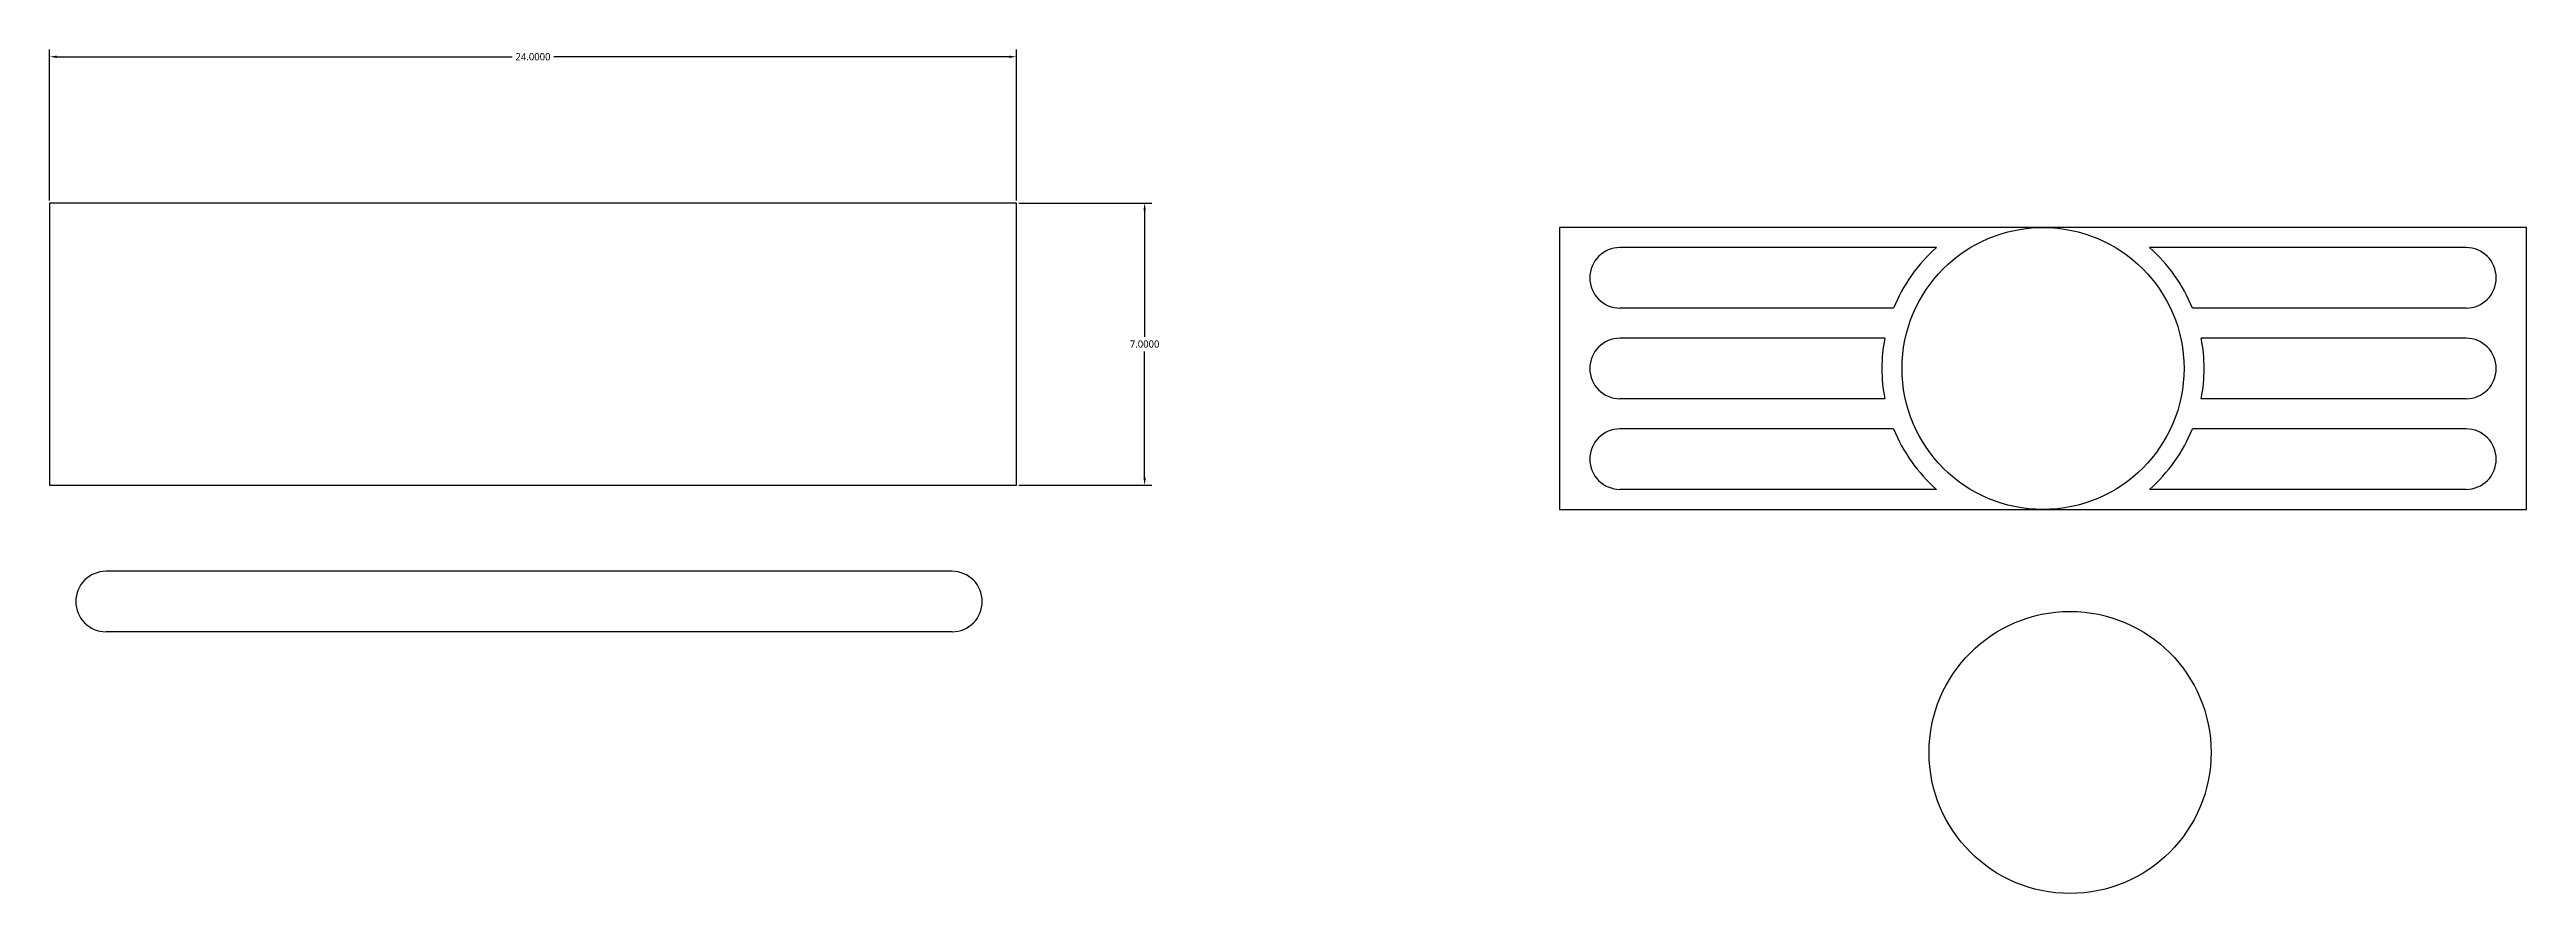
# Model space of a CAD drawing. Header units: centimetres. Extents: x 0 to 362, y 0 to 80.
# Drawn here: x 50.5 to 112, y 57.3 to 78.2 of the extents above; entities that cross this region are included whole.
import ezdxf

# ---------------------------------------------------------------- set-up
doc = ezdxf.new("R2010")
doc.units = ezdxf.units.CM
doc.header["$MEASUREMENT"] = 0
doc.styles.get("Standard").update_dxf_attribs({"font": 'malgun.ttf'})
doc.dimstyles.get("Standard").update_dxf_attribs({"dimtxt": 0.18, "dimasz": 0.18, "dimexe": 0.18, "dimexo": 0.0625, "dimgap": 0.09, "dimtad": 0, "dimtih": 1, "dimtoh": 1, "dimdec": 4, "dimzin": 0, "dimdsep": 46, "dimtxsty": 'Standard', "dimcen": 0.09, "dimadec": 0, "dimazin": 0, "dimtfac": 1, "dimtdec": 4, "dimtofl": 0, "dimtmove": 0, "dimatfit": 3, "dimfxl": 1, "dimtolj": 1, "dimtzin": 0, "dimarcsym": 0})

msp = doc.modelspace()

# ---------------------------------------------------------------- blocks, each defined once
blk = doc.blocks.new('*D2')
at = {"color": 0, "lineweight": -2, "transparency": 16777216}
for p, q in [((50.5, 74.495), (50.5, 78.243)), ((74.5, 74.495), (74.5, 78.243)), ((50.68, 78.063), (61.981, 78.063)), ((74.32, 78.063), (63.019, 78.063))]:
    blk.add_line(p, q, dxfattribs=at)
at = {"color": 0, "transparency": 16777216}
for points in [[(50.68, 78.093), (50.68, 78.033), (50.5, 78.063)], [(74.32, 78.093), (74.32, 78.033), (74.5, 78.063)]]:
    blk.add_solid(points, dxfattribs=at)
at = {"layer": 'Defpoints', "color": 0, "transparency": 16777216}
for p in [(50.5, 78.063), (50.5, 74.432), (74.5, 74.432)]:
    blk.add_point(p, dxfattribs=at)
at = {"color": 0, "transparency": 16777216, "insert": (62.5, 78.063), "char_height": 0.18, "attachment_point": 5}
blk.add_mtext('\\A1;24.0000', dxfattribs=at)
blk = doc.blocks.new('*D3')
at = {"color": 0, "lineweight": -2, "transparency": 16777216}
for p, q in [((74.563, 74.432), (77.862, 74.432)), ((77.682, 74.252), (77.682, 71.115)), ((77.682, 67.612), (77.682, 70.749)), ((74.563, 67.432), (77.862, 67.432))]:
    blk.add_line(p, q, dxfattribs=at)
at = {"color": 0, "transparency": 16777216}
for points in [[(77.652, 74.252), (77.712, 74.252), (77.682, 74.432)], [(77.652, 67.612), (77.712, 67.612), (77.682, 67.432)]]:
    blk.add_solid(points, dxfattribs=at)
at = {"layer": 'Defpoints', "color": 0, "transparency": 16777216}
for p in [(74.5, 74.432), (77.682, 74.432), (74.5, 67.432)]:
    blk.add_point(p, dxfattribs=at)
at = {"color": 0, "transparency": 16777216, "insert": (77.682, 70.932), "char_height": 0.18, "attachment_point": 5}
blk.add_mtext('\\A1;7.0000', dxfattribs=at)

# ---------------------------------------------------------------- dimensions: what is measured, and where the dimension line sits
dim = msp.add_linear_dim(base=(50.5, 78.0628), p1=(74.5, 74.43247), p2=(50.5, 74.43247), dimstyle='Standard')
dim.commit()
dim.dimension.update_dxf_attribs({"geometry": '*D2', "text_midpoint": (62.5, 78.0628)})
dim = msp.add_linear_dim(base=(77.68235, 74.43247), p1=(74.5, 67.43247), p2=(74.5, 74.43247), angle=90, dimstyle='Standard')
dim.commit()
dim.dimension.update_dxf_attribs({"geometry": '*D3', "text_midpoint": (77.68235, 70.93247)})

# ---------------------------------------------------------------- linework, layer by layer
for p, q in [((50.5, 74.43247), (50.5, 67.43247)), ((74.5, 74.43247), (50.5, 74.43247)), ((74.5, 67.43247), (74.5, 74.43247)), ((87.98125, 73.82601), (87.98125, 66.82601)), ((111.98125, 73.82601), (87.98125, 73.82601)), ((111.98125, 66.82601), (111.98125, 73.82601)), ((97.3355, 73.32601), (89.48125, 73.32601)), ((110.48125, 73.32601), (102.627, 73.32601)), ((96.27315, 71.82601), (89.48125, 71.82601)), ((110.48125, 71.82601), (103.68935, 71.82601)), ((96.05219, 71.07601), (89.48125, 71.07601)), ((110.48125, 71.07601), (103.91031, 71.07601)), ((96.05219, 69.57601), (89.48125, 69.57601)), ((110.48125, 69.57601), (103.91031, 69.57601)), ((96.27315, 68.82601), (89.48125, 68.82601)), ((110.48125, 68.82601), (103.68935, 68.82601)), ((50.5, 67.43247), (74.5, 67.43247)), ((97.3355, 67.32601), (89.48125, 67.32601)), ((110.48125, 67.32601), (102.627, 67.32601)), ((87.98125, 66.82601), (111.98125, 66.82601)), ((72.902, 65.29123), (51.902, 65.29123)), ((72.902, 63.79123), (51.902, 63.79123))]:
    msp.add_line(p, q)
for centre in [(99.98125, 70.32601), (100.65276, 60.79487)]:
    msp.add_circle(centre, 3.5)
for centre, radius, start, end in [((89.48125, 72.57601), 0.75, 90, 270), ((99.98125, 70.32601), 4, 131.4096221, 157.9756872), ((99.98125, 70.32601), 4, 22.0243128, 48.5903779), ((110.48125, 72.57601), 0.75, 270, 90), ((89.48125, 70.32601), 0.75, 90, 270), ((99.98125, 70.32601), 4, 169.1930771, 190.8069229), ((99.98125, 70.32601), 4, 349.1930771, 10.8069229), ((110.48125, 70.32601), 0.75, 270, 90), ((89.48125, 68.07601), 0.75, 90, 270), ((99.98125, 70.32601), 4, 202.0243128, 228.5903779), ((99.98125, 70.32601), 4, 311.4096221, 337.9756872), ((110.48125, 68.07601), 0.75, 270, 90), ((51.902, 64.54123), 0.75, 90, 270), ((72.902, 64.54123), 0.75, 270, 90)]:
    msp.add_arc(centre, radius, start, end)

msp.set_redraw_order([(e.dxf.handle, doc.entitydb.next_handle()) for e in msp.query("TEXT MTEXT ATTDEF DIMENSION ARC_DIMENSION")])  # texts and dimensions are drawn at this point

doc.saveas('drawing.dxf')
